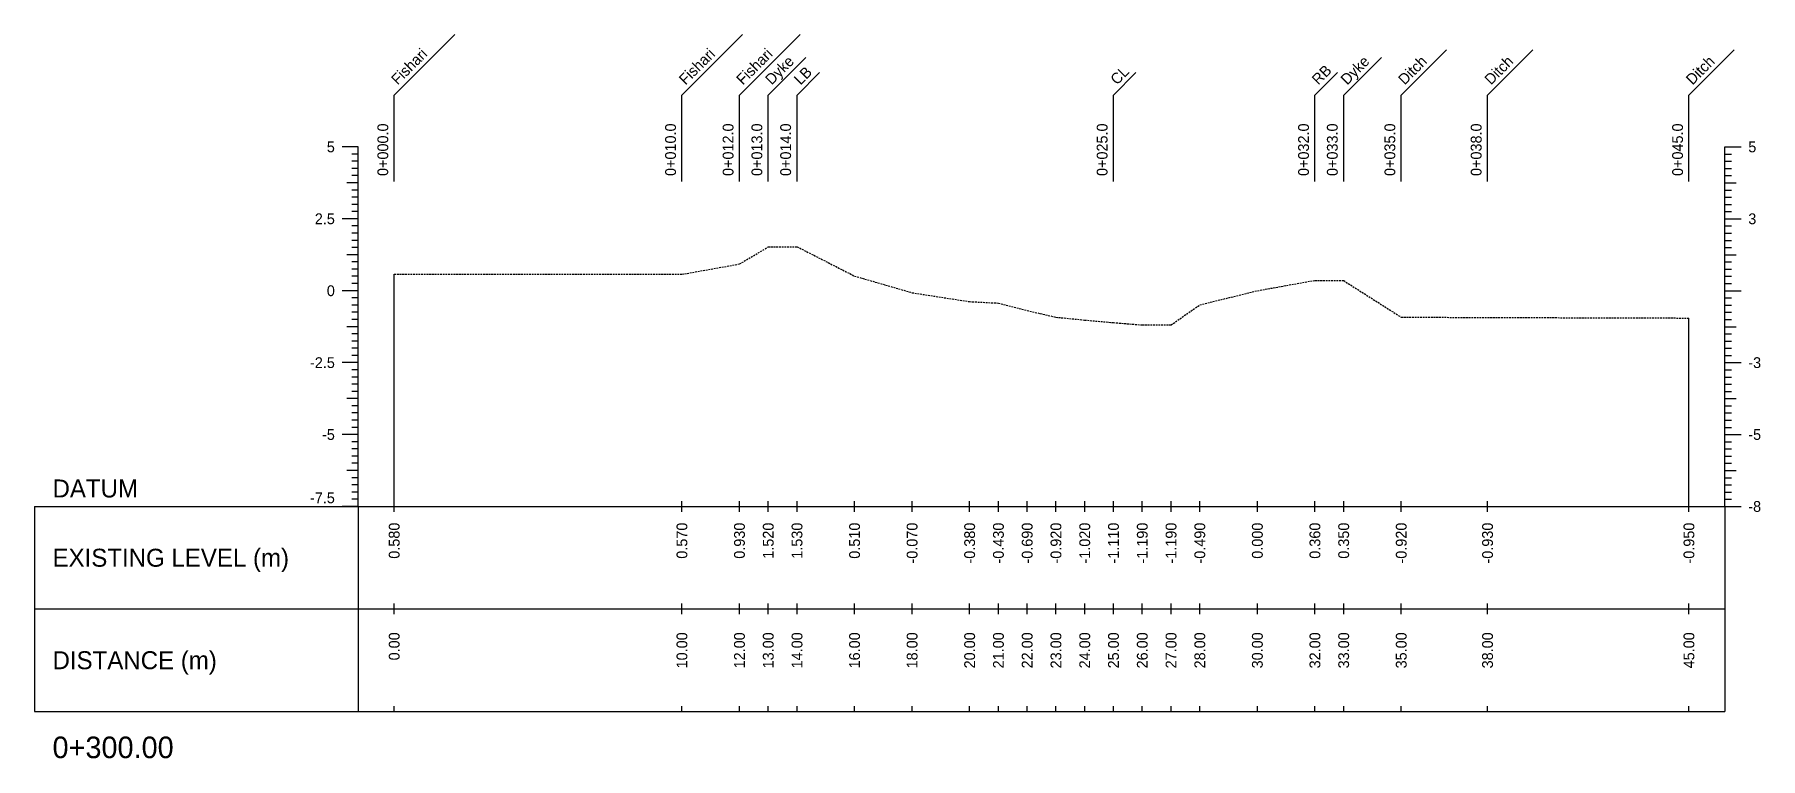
# Model space of a CAD drawing. Header units: inches. Extents: x -603 to 646, y -2572 to -1030.
# Drawn here: x -602.9 to -362.9, y -2572.2 to -2471.6 of the extents above; entities that cross this region are included whole.
import ezdxf
from ezdxf.enums import TextEntityAlignment as Align

# ---------------------------------------------------------------- set-up
doc = ezdxf.new("R2010")
doc.units = ezdxf.units.IN
doc.header["$MEASUREMENT"] = 0
doc.linetypes.add('HIDDEN', pattern=[0.375, 0.25, -0.125])
doc.layers.add('CS_Drawing', color=7, linetype='Continuous')
doc.layers.add('GL', color=3, linetype='HIDDEN')

msp = doc.modelspace()

# ---------------------------------------------------------------- texts
at = {"layer": 'CS_Drawing'}
for s, rotation, p in [('Fishari', 45, (-552.06, -2479)), ('Fishari', 45, (-512.06, -2479)), ('Fishari', 45, (-504.06, -2479)), ('Dyke', 45, (-500.06, -2479)), ('LB', 45, (-496.06, -2479)), ('RB', 45, (-424.06, -2479)), ('Dyke', 45, (-420.06, -2479)), ('Ditch', 45, (-412.06, -2479)), ('Ditch', 45, (-400.06, -2479)), ('Ditch', 45, (-372.06, -2479)), ('CL', 45, (-452.06, -2479)), ('0+000.0', 90, (-553.24, -2491.25)), ('0+010.0', 90, (-513.24, -2491.25)), ('0+012.0', 90, (-505.24, -2491.25)), ('0+013.0', 90, (-501.24, -2491.25)), ('0+014.0', 90, (-497.24, -2491.25)), ('0+025.0', 90, (-453.24, -2491.25)), ('0+032.0', 90, (-425.24, -2491.25)), ('0+033.0', 90, (-421.24, -2491.25)), ('0+035.0', 90, (-413.24, -2491.25)), ('0+038.0', 90, (-401.24, -2491.25)), ('0+045.0', 90, (-373.24, -2491.25))]:
    msp.add_text(s, height=1.5, rotation=rotation, dxfattribs=at).set_placement(p, align=Align.BOTTOM_LEFT)
for s, p in [('5', (-561.11, -2487.2)), ('2.5', (-561.11, -2497.2)), ('0', (-561.11, -2507.2)), ('-2.5', (-561.11, -2517.2)), ('-5', (-561.11, -2527.2))]:
    msp.add_text(s, height=1.5, dxfattribs=at).set_placement(p, align=Align.MIDDLE_RIGHT)
for s, height, p in [('5', 1.5, (-364.61, -2487.2)), ('3', 1.5, (-364.61, -2497.2)), ('-3', 1.5, (-364.61, -2517.2)), ('-5', 1.5, (-364.61, -2527.2)), ('DATUM', 2.5, (-600.36, -2534.7)), ('-8', 1.5, (-364.61, -2537.2)), ('-8', 1.5, (-364.61, -2537.2)), ('EXISTING LEVEL (m)', 2.5, (-600.36, -2544.33)), ('DISTANCE (m)', 2.5, (-600.36, -2558.58)), ('0+300.00', 3, (-600.36, -2570.7))]:
    msp.add_text(s, height=height, dxfattribs=at).set_placement(p, align=Align.MIDDLE_LEFT)
msp.add_text('-7.5', height=1.5, dxfattribs=at).set_placement((-561.11, -2536.75), align=Align.RIGHT)
for s, p in [('0.580', (-552.86, -2539.45)), ('0.570', (-512.86, -2539.45)), ('0.930', (-504.86, -2539.45)), ('1.520', (-500.86, -2539.45)), ('1.530', (-496.86, -2539.45)), ('0.510', (-488.86, -2539.45)), ('-0.070', (-480.86, -2539.45)), ('-0.380', (-472.86, -2539.45)), ('-0.430', (-468.86, -2539.45)), ('-0.690', (-464.86, -2539.45)), ('-0.920', (-460.86, -2539.45)), ('-1.020', (-456.86, -2539.45)), ('-1.110', (-452.86, -2539.45)), ('-1.190', (-448.86, -2539.45)), ('-1.190', (-444.86, -2539.45)), ('-0.490', (-440.86, -2539.45)), ('0.000', (-432.86, -2539.45)), ('0.360', (-424.86, -2539.45)), ('0.350', (-420.86, -2539.45)), ('-0.920', (-412.86, -2539.45)), ('-0.930', (-400.86, -2539.45)), ('-0.950', (-372.86, -2539.45)), ('0.00', (-552.86, -2554.7)), ('10.00', (-512.86, -2554.7)), ('12.00', (-504.86, -2554.7)), ('13.00', (-500.86, -2554.7)), ('14.00', (-496.86, -2554.7)), ('16.00', (-488.86, -2554.7)), ('18.00', (-480.86, -2554.7)), ('20.00', (-472.86, -2554.7)), ('21.00', (-468.86, -2554.7)), ('22.00', (-464.86, -2554.7)), ('23.00', (-460.86, -2554.7)), ('24.00', (-456.86, -2554.7)), ('25.00', (-452.86, -2554.7)), ('26.00', (-448.86, -2554.7)), ('27.00', (-444.86, -2554.7)), ('28.00', (-440.86, -2554.7)), ('30.00', (-432.86, -2554.7)), ('32.00', (-424.86, -2554.7)), ('33.00', (-420.86, -2554.7)), ('35.00', (-412.86, -2554.7)), ('38.00', (-400.86, -2554.7)), ('45.00', (-372.86, -2554.7))]:
    msp.add_text(s, height=1.5, rotation=90, dxfattribs=at).set_placement(p, align=Align.MIDDLE_RIGHT)

# ---------------------------------------------------------------- linework, layer by layer
at = {"layer": 'CS_Drawing'}
for p, q in [((-552.86, -2480), (-544.44, -2471.58)), ((-512.86, -2480), (-504.44, -2471.58)), ((-504.86, -2480), (-496.44, -2471.58)), ((-412.86, -2480), (-406.56, -2473.7)), ((-400.86, -2480), (-394.56, -2473.7)), ((-372.86, -2480), (-366.56, -2473.7)), ((-500.86, -2480), (-495.62, -2474.76)), ((-420.86, -2480), (-415.62, -2474.76)), ((-496.86, -2480), (-493.74, -2476.88)), ((-452.86, -2480), (-449.74, -2476.88)), ((-424.86, -2480), (-421.74, -2476.88)), ((-552.86, -2492), (-552.86, -2480)), ((-512.86, -2492), (-512.86, -2480)), ((-504.86, -2492), (-504.86, -2480)), ((-500.86, -2492), (-500.86, -2480)), ((-496.86, -2492), (-496.86, -2480)), ((-452.86, -2492), (-452.86, -2480)), ((-424.86, -2492), (-424.86, -2480)), ((-420.86, -2492), (-420.86, -2480)), ((-412.86, -2492), (-412.86, -2480)), ((-400.86, -2492), (-400.86, -2480)), ((-372.86, -2492), (-372.86, -2480)), ((-557.86, -2487.2), (-560.11, -2487.2)), ((-557.86, -2487.2), (-559.44, -2487.2)), ((-557.86, -2487.2), (-558.76, -2487.2)), ((-557.86, -2488.2), (-558.76, -2488.2)), ((-557.86, -2537.2), (-557.86, -2487.2)), ((-367.86, -2487.2), (-365.61, -2487.2)), ((-367.86, -2487.2), (-366.29, -2487.2)), ((-367.86, -2487.2), (-366.96, -2487.2)), ((-367.86, -2537.2), (-367.86, -2487.2)), ((-367.86, -2488.2), (-366.96, -2488.2)), ((-557.86, -2489.2), (-558.76, -2489.2)), ((-557.86, -2490.2), (-558.76, -2490.2)), ((-367.86, -2489.2), (-366.96, -2489.2)), ((-367.86, -2490.2), (-366.96, -2490.2)), ((-557.86, -2492.2), (-559.44, -2492.2)), ((-557.86, -2491.2), (-558.76, -2491.2)), ((-557.86, -2492.2), (-558.76, -2492.2)), ((-367.86, -2491.2), (-366.96, -2491.2)), ((-367.86, -2492.2), (-366.29, -2492.2)), ((-367.86, -2492.2), (-366.96, -2492.2)), ((-557.86, -2493.2), (-558.76, -2493.2)), ((-557.86, -2494.2), (-558.76, -2494.2)), ((-557.86, -2495.2), (-558.76, -2495.2)), ((-367.86, -2493.2), (-366.96, -2493.2)), ((-367.86, -2494.2), (-366.96, -2494.2)), ((-367.86, -2495.2), (-366.96, -2495.2)), ((-557.86, -2497.2), (-560.11, -2497.2)), ((-557.86, -2497.2), (-559.44, -2497.2)), ((-557.86, -2496.2), (-558.76, -2496.2)), ((-557.86, -2497.2), (-558.76, -2497.2)), ((-367.86, -2496.2), (-366.96, -2496.2)), ((-367.86, -2497.2), (-365.61, -2497.2)), ((-367.86, -2497.2), (-366.29, -2497.2)), ((-367.86, -2497.2), (-366.96, -2497.2)), ((-557.86, -2498.2), (-558.76, -2498.2)), ((-557.86, -2499.2), (-558.76, -2499.2)), ((-557.86, -2500.2), (-558.76, -2500.2)), ((-367.86, -2498.2), (-366.96, -2498.2)), ((-367.86, -2499.2), (-366.96, -2499.2)), ((-367.86, -2500.2), (-366.96, -2500.2)), ((-557.86, -2502.2), (-559.44, -2502.2)), ((-557.86, -2501.2), (-558.76, -2501.2)), ((-557.86, -2502.2), (-558.76, -2502.2)), ((-367.86, -2501.2), (-366.96, -2501.2)), ((-367.86, -2502.2), (-366.29, -2502.2)), ((-367.86, -2502.2), (-366.96, -2502.2)), ((-557.86, -2503.2), (-558.76, -2503.2)), ((-557.86, -2504.2), (-558.76, -2504.2)), ((-552.86, -2537.2), (-552.86, -2504.88)), ((-367.86, -2503.2), (-366.96, -2503.2)), ((-367.86, -2504.2), (-366.96, -2504.2)), ((-557.86, -2507.2), (-560.11, -2507.2)), ((-557.86, -2507.2), (-559.44, -2507.2)), ((-557.86, -2505.2), (-558.76, -2505.2)), ((-557.86, -2506.2), (-558.76, -2506.2)), ((-557.86, -2507.2), (-558.76, -2507.2)), ((-367.86, -2505.2), (-366.96, -2505.2)), ((-367.86, -2506.2), (-366.96, -2506.2)), ((-367.86, -2507.2), (-365.61, -2507.2)), ((-367.86, -2507.2), (-366.29, -2507.2)), ((-367.86, -2507.2), (-366.96, -2507.2)), ((-557.86, -2508.2), (-558.76, -2508.2)), ((-557.86, -2509.2), (-558.76, -2509.2)), ((-367.86, -2508.2), (-366.96, -2508.2)), ((-367.86, -2509.2), (-366.96, -2509.2)), ((-557.86, -2512.2), (-559.44, -2512.2)), ((-557.86, -2510.2), (-558.76, -2510.2)), ((-557.86, -2511.2), (-558.76, -2511.2)), ((-557.86, -2512.2), (-558.76, -2512.2)), ((-372.86, -2537.2), (-372.86, -2511)), ((-367.86, -2510.2), (-366.96, -2510.2)), ((-367.86, -2511.2), (-366.96, -2511.2)), ((-367.86, -2512.2), (-366.29, -2512.2)), ((-367.86, -2512.2), (-366.96, -2512.2)), ((-557.86, -2513.2), (-558.76, -2513.2)), ((-557.86, -2514.2), (-558.76, -2514.2)), ((-367.86, -2513.2), (-366.96, -2513.2)), ((-367.86, -2514.2), (-366.96, -2514.2)), ((-557.86, -2515.2), (-558.76, -2515.2)), ((-557.86, -2516.2), (-558.76, -2516.2)), ((-367.86, -2515.2), (-366.96, -2515.2)), ((-367.86, -2516.2), (-366.96, -2516.2)), ((-557.86, -2517.2), (-560.11, -2517.2)), ((-557.86, -2517.2), (-559.44, -2517.2)), ((-557.86, -2517.2), (-558.76, -2517.2)), ((-557.86, -2518.2), (-558.76, -2518.2)), ((-557.86, -2519.2), (-558.76, -2519.2)), ((-367.86, -2517.2), (-365.61, -2517.2)), ((-367.86, -2517.2), (-366.29, -2517.2)), ((-367.86, -2517.2), (-366.96, -2517.2)), ((-367.86, -2518.2), (-366.96, -2518.2)), ((-367.86, -2519.2), (-366.96, -2519.2)), ((-557.86, -2520.2), (-558.76, -2520.2)), ((-557.86, -2521.2), (-558.76, -2521.2)), ((-367.86, -2520.2), (-366.96, -2520.2)), ((-367.86, -2521.2), (-366.96, -2521.2)), ((-557.86, -2522.2), (-559.44, -2522.2)), ((-557.86, -2522.2), (-558.76, -2522.2)), ((-557.86, -2523.2), (-558.76, -2523.2)), ((-557.86, -2524.2), (-558.76, -2524.2)), ((-367.86, -2522.2), (-366.29, -2522.2)), ((-367.86, -2522.2), (-366.96, -2522.2)), ((-367.86, -2523.2), (-366.96, -2523.2)), ((-367.86, -2524.2), (-366.96, -2524.2)), ((-557.86, -2525.2), (-558.76, -2525.2)), ((-557.86, -2526.2), (-558.76, -2526.2)), ((-367.86, -2525.2), (-366.96, -2525.2)), ((-367.86, -2526.2), (-366.96, -2526.2)), ((-557.86, -2527.2), (-560.11, -2527.2)), ((-557.86, -2527.2), (-559.44, -2527.2)), ((-557.86, -2527.2), (-558.76, -2527.2)), ((-557.86, -2528.2), (-558.76, -2528.2)), ((-367.86, -2527.2), (-365.61, -2527.2)), ((-367.86, -2527.2), (-366.29, -2527.2)), ((-367.86, -2527.2), (-366.96, -2527.2)), ((-367.86, -2528.2), (-366.96, -2528.2)), ((-557.86, -2529.2), (-558.76, -2529.2)), ((-557.86, -2530.2), (-558.76, -2530.2)), ((-557.86, -2531.2), (-558.76, -2531.2)), ((-367.86, -2529.2), (-366.96, -2529.2)), ((-367.86, -2530.2), (-366.96, -2530.2)), ((-367.86, -2531.2), (-366.96, -2531.2)), ((-557.86, -2532.2), (-559.44, -2532.2)), ((-557.86, -2532.2), (-558.76, -2532.2)), ((-557.86, -2533.2), (-558.76, -2533.2)), ((-367.86, -2532.2), (-366.29, -2532.2)), ((-367.86, -2532.2), (-366.96, -2532.2)), ((-367.86, -2533.2), (-366.96, -2533.2)), ((-557.86, -2534.2), (-558.76, -2534.2)), ((-557.86, -2535.2), (-558.76, -2535.2)), ((-557.86, -2536.2), (-558.76, -2536.2)), ((-367.86, -2534.2), (-366.96, -2534.2)), ((-367.86, -2535.2), (-366.96, -2535.2)), ((-367.86, -2536.2), (-366.96, -2536.2)), ((-602.86, -2537.2), (-557.86, -2537.2)), ((-602.86, -2537.2), (-602.86, -2565.7)), ((-557.86, -2537.2), (-560.11, -2537.2)), ((-557.86, -2537.2), (-559.44, -2537.2)), ((-557.86, -2537.2), (-558.76, -2537.2)), ((-557.86, -2537.2), (-367.86, -2537.2)), ((-557.86, -2537.2), (-557.86, -2565.7)), ((-552.86, -2537.95), (-552.86, -2536.45)), ((-512.86, -2537.95), (-512.86, -2536.45)), ((-504.86, -2537.95), (-504.86, -2536.45)), ((-500.86, -2537.95), (-500.86, -2536.45)), ((-496.86, -2537.95), (-496.86, -2536.45)), ((-488.86, -2537.95), (-488.86, -2536.45)), ((-480.86, -2537.95), (-480.86, -2536.45)), ((-472.86, -2537.95), (-472.86, -2536.45)), ((-468.86, -2537.95), (-468.86, -2536.45)), ((-464.86, -2537.95), (-464.86, -2536.45)), ((-460.86, -2537.95), (-460.86, -2536.45)), ((-456.86, -2537.95), (-456.86, -2536.45)), ((-452.86, -2537.95), (-452.86, -2536.45)), ((-448.86, -2537.95), (-448.86, -2536.45)), ((-444.86, -2537.95), (-444.86, -2536.45)), ((-440.86, -2537.95), (-440.86, -2536.45)), ((-432.86, -2537.95), (-432.86, -2536.45)), ((-424.86, -2537.95), (-424.86, -2536.45)), ((-420.86, -2537.95), (-420.86, -2536.45)), ((-412.86, -2537.95), (-412.86, -2536.45)), ((-400.86, -2537.95), (-400.86, -2536.45)), ((-372.86, -2537.95), (-372.86, -2536.45)), ((-367.86, -2537.2), (-365.61, -2537.2)), ((-367.86, -2537.2), (-366.29, -2537.2)), ((-367.86, -2537.2), (-366.96, -2537.2)), ((-367.86, -2537.2), (-367.86, -2565.7)), ((-602.86, -2551.45), (-557.86, -2551.45)), ((-557.86, -2551.45), (-367.86, -2551.45)), ((-557.86, -2551.45), (-367.86, -2551.45)), ((-552.86, -2552.2), (-552.86, -2550.7)), ((-512.86, -2552.2), (-512.86, -2550.7)), ((-504.86, -2552.2), (-504.86, -2550.7)), ((-500.86, -2552.2), (-500.86, -2550.7)), ((-496.86, -2552.2), (-496.86, -2550.7)), ((-488.86, -2552.2), (-488.86, -2550.7)), ((-480.86, -2552.2), (-480.86, -2550.7)), ((-472.86, -2552.2), (-472.86, -2550.7)), ((-468.86, -2552.2), (-468.86, -2550.7)), ((-464.86, -2552.2), (-464.86, -2550.7)), ((-460.86, -2552.2), (-460.86, -2550.7)), ((-456.86, -2552.2), (-456.86, -2550.7)), ((-452.86, -2552.2), (-452.86, -2550.7)), ((-448.86, -2552.2), (-448.86, -2550.7)), ((-444.86, -2552.2), (-444.86, -2550.7)), ((-440.86, -2552.2), (-440.86, -2550.7)), ((-432.86, -2552.2), (-432.86, -2550.7)), ((-424.86, -2552.2), (-424.86, -2550.7)), ((-420.86, -2552.2), (-420.86, -2550.7)), ((-412.86, -2552.2), (-412.86, -2550.7)), ((-400.86, -2552.2), (-400.86, -2550.7)), ((-372.86, -2552.2), (-372.86, -2550.7)), ((-552.86, -2565.7), (-552.86, -2564.95)), ((-512.86, -2565.7), (-512.86, -2564.95)), ((-504.86, -2565.7), (-504.86, -2564.95)), ((-500.86, -2565.7), (-500.86, -2564.95)), ((-496.86, -2565.7), (-496.86, -2564.95)), ((-488.86, -2565.7), (-488.86, -2564.95)), ((-480.86, -2565.7), (-480.86, -2564.95)), ((-472.86, -2565.7), (-472.86, -2564.95)), ((-468.86, -2565.7), (-468.86, -2564.95)), ((-464.86, -2565.7), (-464.86, -2564.95)), ((-460.86, -2565.7), (-460.86, -2564.95)), ((-456.86, -2565.7), (-456.86, -2564.95)), ((-452.86, -2565.7), (-452.86, -2564.95)), ((-448.86, -2565.7), (-448.86, -2564.95)), ((-444.86, -2565.7), (-444.86, -2564.95)), ((-440.86, -2565.7), (-440.86, -2564.95)), ((-432.86, -2565.7), (-432.86, -2564.95)), ((-424.86, -2565.7), (-424.86, -2564.95)), ((-420.86, -2565.7), (-420.86, -2564.95)), ((-412.86, -2565.7), (-412.86, -2564.95)), ((-400.86, -2565.7), (-400.86, -2564.95)), ((-372.86, -2565.7), (-372.86, -2564.95)), ((-602.86, -2565.7), (-557.86, -2565.7)), ((-557.86, -2565.7), (-367.86, -2565.7))]:
    msp.add_line(p, q, dxfattribs=at)
at = {"layer": 'GL'}
msp.add_lwpolyline([(-552.86, -2504.88), (-512.86, -2504.92), (-504.86, -2503.48), (-500.86, -2501.12), (-496.86, -2501.08), (-488.86, -2505.16), (-480.86, -2507.48), (-472.86, -2508.72), (-468.86, -2508.92), (-464.86, -2509.96), (-460.86, -2510.88), (-456.86, -2511.28), (-452.86, -2511.64), (-448.86, -2511.96), (-444.86, -2511.96), (-440.86, -2509.16), (-432.86, -2507.2), (-424.86, -2505.76), (-420.86, -2505.8), (-412.86, -2510.88), (-400.86, -2510.92), (-372.86, -2511)], dxfattribs=at)

msp.set_redraw_order([(e.dxf.handle, doc.entitydb.next_handle()) for e in msp.query("TEXT MTEXT ATTDEF DIMENSION ARC_DIMENSION")])  # texts and dimensions are drawn at this point

doc.saveas('drawing.dxf')
